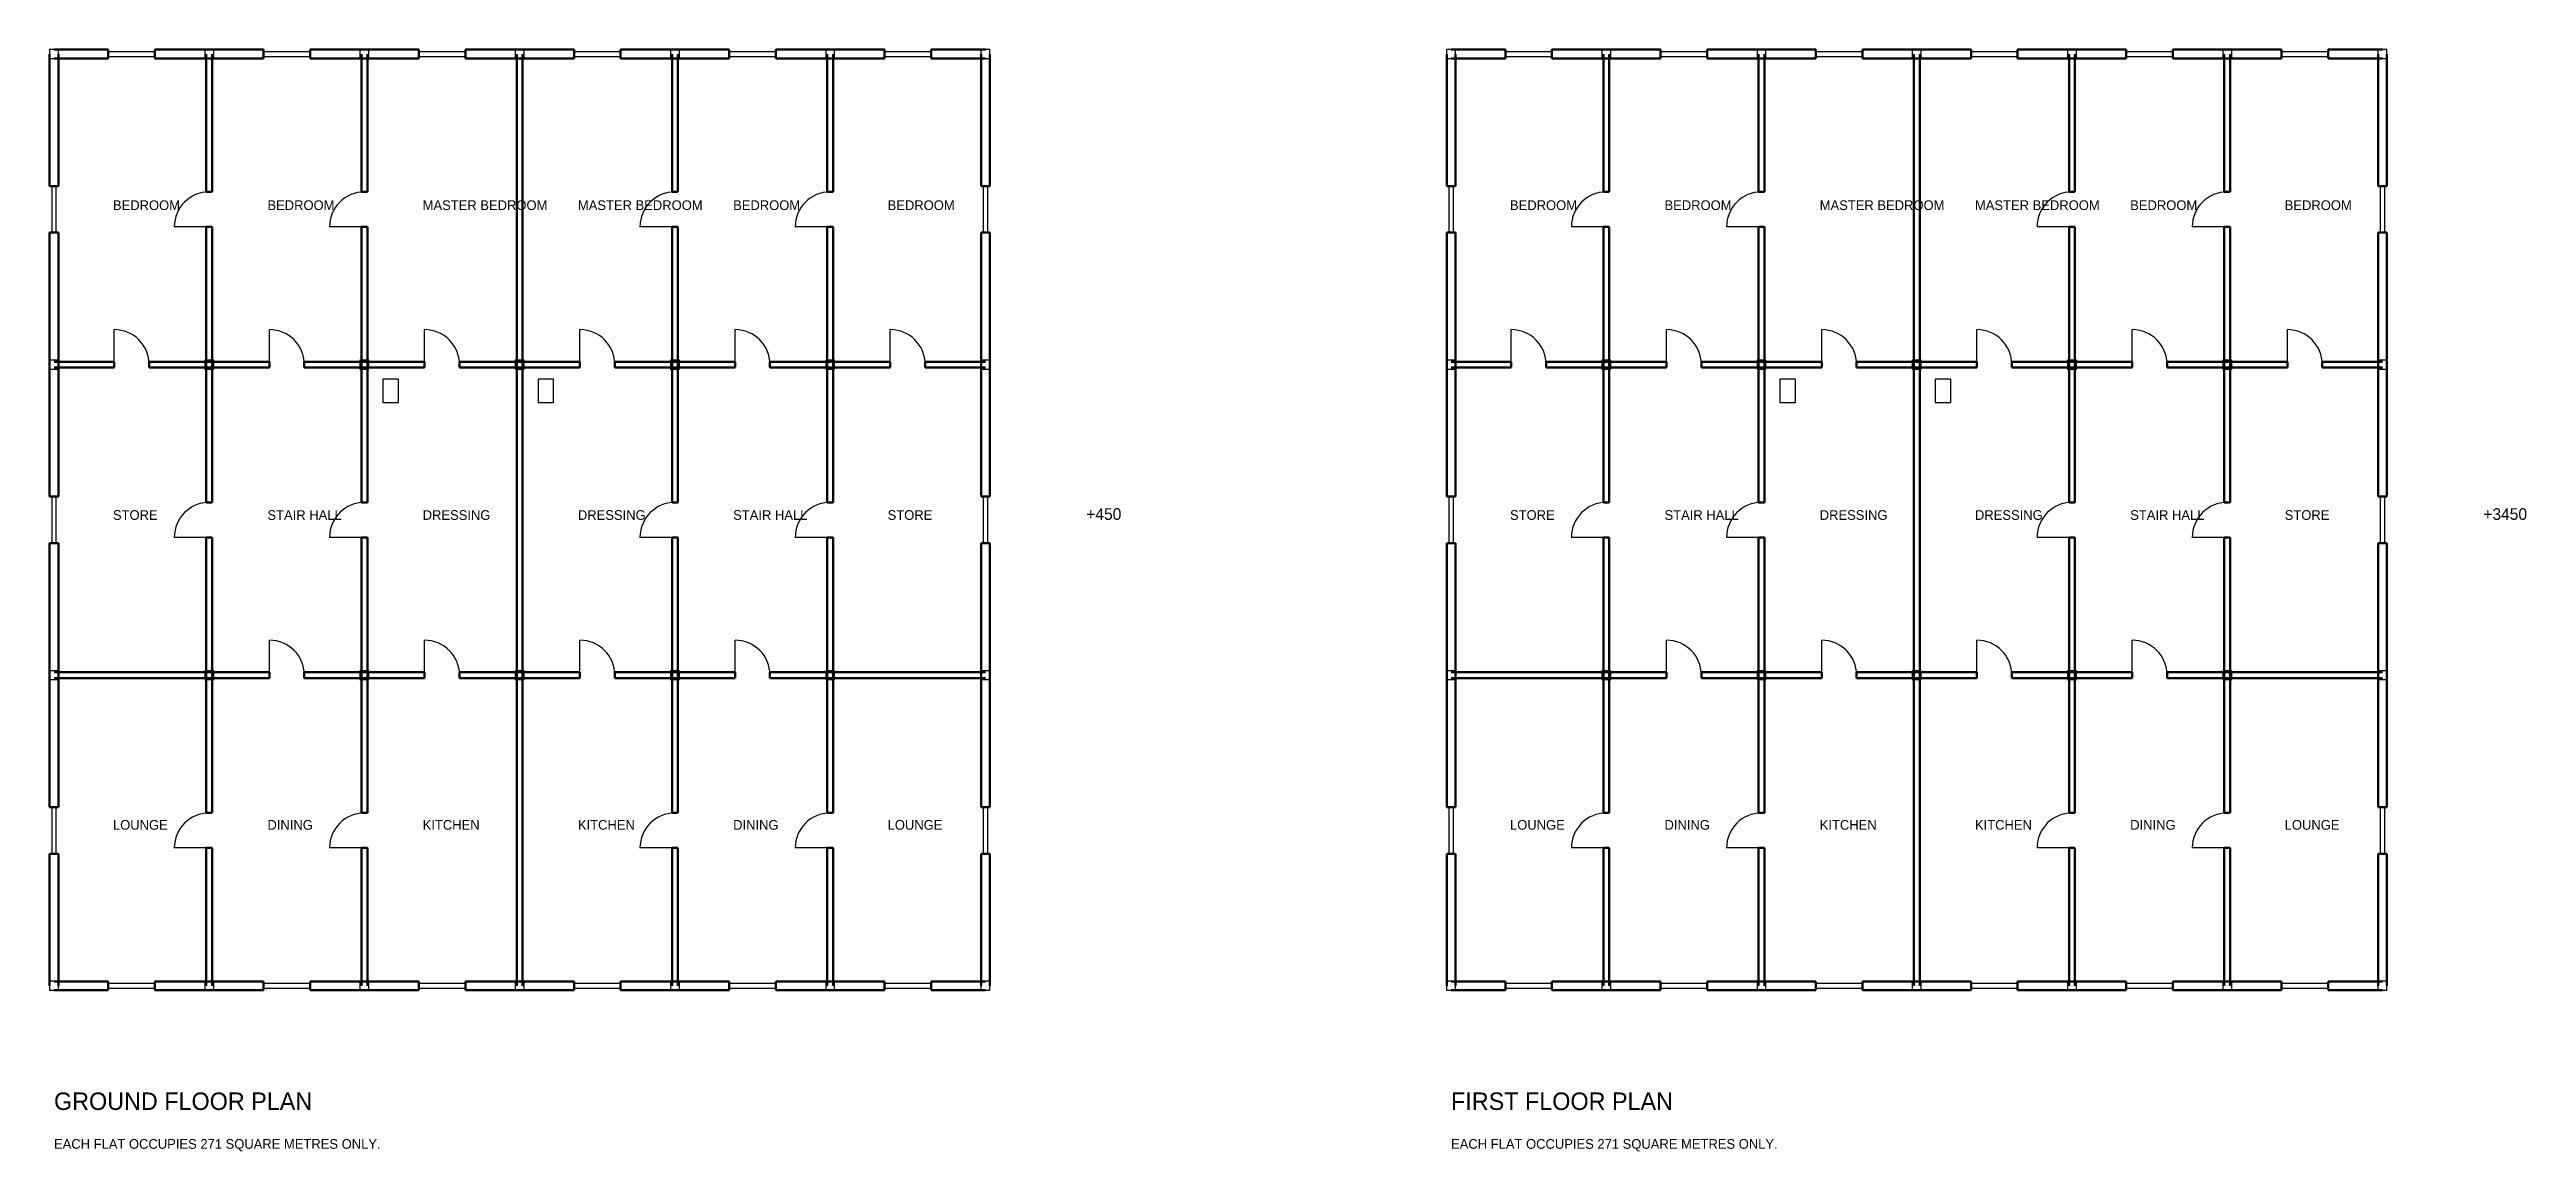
# Model space of a CAD drawing. Header units: metres. Extents: x 0 to 210, y -4 to 24.
# Drawn here: x -0.1 to 63.7, y -4.3 to 24.1 of the extents above; entities that cross this region are included whole.
import ezdxf

# ---------------------------------------------------------------- set-up
doc = ezdxf.new("R2010")
doc.units = ezdxf.units.M
for name, color, linetype in [('COLUMN', 5, 'CONTINUOUS'), ('DOOR', 3, 'CONTINUOUS'), ('SANITARY', 7, 'CONTINUOUS'), ('TEXT', 6, 'CONTINUOUS'), ('WALL', 4, 'CONTINUOUS'), ('WIND', 2, 'CONTINUOUS')]:
    doc.layers.add(name, color=color, linetype=linetype)

msp = doc.modelspace()

# ---------------------------------------------------------------- texts
at = {"layer": 'TEXT'}
for s, height, p in [('BEDROOM', 0.25, (1.5188, 19.9812)), ('BEDROOM', 0.25, (5.5, 19.9812)), ('MASTER BEDROOM', 0.25, (9.5, 19.9812)), ('MASTER BEDROOM', 0.25, (13.5, 19.9812)), ('BEDROOM', 0.25, (17.5, 19.9812)), ('BEDROOM', 0.25, (21.4812, 19.9812)), ('BEDROOM', 0.25, (37.5188, 19.9812)), ('BEDROOM', 0.25, (41.5, 19.9812)), ('MASTER BEDROOM', 0.25, (45.5, 19.9812)), ('MASTER BEDROOM', 0.25, (49.5, 19.9812)), ('BEDROOM', 0.25, (53.5, 19.9812)), ('BEDROOM', 0.25, (57.4813, 19.9812)), ('STORE', 0.25, (1.5188, 12)), ('STAIR HALL', 0.25, (5.5, 12)), ('DRESSING', 0.25, (9.5, 12)), ('DRESSING', 0.25, (13.5, 12)), ('STAIR HALL', 0.25, (17.5, 12)), ('STORE', 0.25, (21.4812, 12)), ('+450', 0.3, (26.6, 12)), ('STORE', 0.25, (37.5188, 12)), ('STAIR HALL', 0.25, (41.5, 12)), ('DRESSING', 0.25, (45.5, 12)), ('DRESSING', 0.25, (49.5, 12)), ('STAIR HALL', 0.25, (53.5, 12)), ('STORE', 0.25, (57.4813, 12)), ('+3450', 0.3, (62.6, 12)), ('LOUNGE', 0.25, (1.5188, 4.0187)), ('DINING', 0.25, (5.5, 4.0187)), ('KITCHEN', 0.25, (9.5, 4.0187)), ('KITCHEN', 0.25, (13.5, 4.0187)), ('DINING', 0.25, (17.5, 4.0187)), ('LOUNGE', 0.25, (21.4812, 4.0187)), ('LOUNGE', 0.25, (37.5188, 4.0187)), ('DINING', 0.25, (41.5, 4.0187)), ('KITCHEN', 0.25, (45.5, 4.0187)), ('KITCHEN', 0.25, (49.5, 4.0187)), ('DINING', 0.25, (53.5, 4.0187)), ('LOUNGE', 0.25, (57.4813, 4.0187)), ('GROUND FLOOR PLAN', 0.45, (0, -3.2)), ('FIRST FLOOR PLAN', 0.45, (36, -3.2)), ('EACH FLAT OCCUPIES 271 SQUARE METRES ONLY.', 0.25, (0, -4.2)), ('EACH FLAT OCCUPIES 271 SQUARE METRES ONLY.', 0.25, (36, -4.2))]:
    msp.add_text(s, height=height, dxfattribs=at).set_placement(p)

# ---------------------------------------------------------------- linework, layer by layer
at = {"layer": 'COLUMN'}
for points in [[(-0.115, 23.885), (0.115, 23.885), (0.115, 24.115), (-0.115, 24.115)], [(3.885, 23.885), (4.115, 23.885), (4.115, 24.115), (3.885, 24.115)], [(7.885, 23.885), (8.115, 23.885), (8.115, 24.115), (7.885, 24.115)], [(11.885, 23.885), (12.115, 23.885), (12.115, 24.115), (11.885, 24.115)], [(15.885, 23.885), (16.115, 23.885), (16.115, 24.115), (15.885, 24.115)], [(19.885, 23.885), (20.115, 23.885), (20.115, 24.115), (19.885, 24.115)], [(23.885, 23.885), (24.115, 23.885), (24.115, 24.115), (23.885, 24.115)], [(35.885, 23.885), (36.115, 23.885), (36.115, 24.115), (35.885, 24.115)], [(39.885, 23.885), (40.115, 23.885), (40.115, 24.115), (39.885, 24.115)], [(43.885, 23.885), (44.115, 23.885), (44.115, 24.115), (43.885, 24.115)], [(47.885, 23.885), (48.115, 23.885), (48.115, 24.115), (47.885, 24.115)], [(51.885, 23.885), (52.115, 23.885), (52.115, 24.115), (51.885, 24.115)], [(55.885, 23.885), (56.115, 23.885), (56.115, 24.115), (55.885, 24.115)], [(59.885, 23.885), (60.115, 23.885), (60.115, 24.115), (59.885, 24.115)], [(-0.115, 15.885), (0.115, 15.885), (0.115, 16.115), (-0.115, 16.115)], [(3.885, 15.885), (4.115, 15.885), (4.115, 16.115), (3.885, 16.115)], [(7.885, 15.885), (8.115, 15.885), (8.115, 16.115), (7.885, 16.115)], [(11.885, 15.885), (12.115, 15.885), (12.115, 16.115), (11.885, 16.115)], [(15.885, 15.885), (16.115, 15.885), (16.115, 16.115), (15.885, 16.115)], [(19.885, 15.885), (20.115, 15.885), (20.115, 16.115), (19.885, 16.115)], [(23.885, 15.885), (24.115, 15.885), (24.115, 16.115), (23.885, 16.115)], [(35.885, 15.885), (36.115, 15.885), (36.115, 16.115), (35.885, 16.115)], [(39.885, 15.885), (40.115, 15.885), (40.115, 16.115), (39.885, 16.115)], [(43.885, 15.885), (44.115, 15.885), (44.115, 16.115), (43.885, 16.115)], [(47.885, 15.885), (48.115, 15.885), (48.115, 16.115), (47.885, 16.115)], [(51.885, 15.885), (52.115, 15.885), (52.115, 16.115), (51.885, 16.115)], [(55.885, 15.885), (56.115, 15.885), (56.115, 16.115), (55.885, 16.115)], [(59.885, 15.885), (60.115, 15.885), (60.115, 16.115), (59.885, 16.115)], [(-0.115, 7.885), (0.115, 7.885), (0.115, 8.115), (-0.115, 8.115)], [(3.885, 7.885), (4.115, 7.885), (4.115, 8.115), (3.885, 8.115)], [(7.885, 7.885), (8.115, 7.885), (8.115, 8.115), (7.885, 8.115)], [(11.885, 7.885), (12.115, 7.885), (12.115, 8.115), (11.885, 8.115)], [(15.885, 7.885), (16.115, 7.885), (16.115, 8.115), (15.885, 8.115)], [(19.885, 7.885), (20.115, 7.885), (20.115, 8.115), (19.885, 8.115)], [(23.885, 7.885), (24.115, 7.885), (24.115, 8.115), (23.885, 8.115)], [(35.885, 7.885), (36.115, 7.885), (36.115, 8.115), (35.885, 8.115)], [(39.885, 7.885), (40.115, 7.885), (40.115, 8.115), (39.885, 8.115)], [(43.885, 7.885), (44.115, 7.885), (44.115, 8.115), (43.885, 8.115)], [(47.885, 7.885), (48.115, 7.885), (48.115, 8.115), (47.885, 8.115)], [(51.885, 7.885), (52.115, 7.885), (52.115, 8.115), (51.885, 8.115)], [(55.885, 7.885), (56.115, 7.885), (56.115, 8.115), (55.885, 8.115)], [(59.885, 7.885), (60.115, 7.885), (60.115, 8.115), (59.885, 8.115)], [(-0.115, -0.115), (0.115, -0.115), (0.115, 0.115), (-0.115, 0.115)], [(3.885, -0.115), (4.115, -0.115), (4.115, 0.115), (3.885, 0.115)], [(7.885, -0.115), (8.115, -0.115), (8.115, 0.115), (7.885, 0.115)], [(11.885, -0.115), (12.115, -0.115), (12.115, 0.115), (11.885, 0.115)], [(15.885, -0.115), (16.115, -0.115), (16.115, 0.115), (15.885, 0.115)], [(19.885, -0.115), (20.115, -0.115), (20.115, 0.115), (19.885, 0.115)], [(23.885, -0.115), (24.115, -0.115), (24.115, 0.115), (23.885, 0.115)], [(35.885, -0.115), (36.115, -0.115), (36.115, 0.115), (35.885, 0.115)], [(39.885, -0.115), (40.115, -0.115), (40.115, 0.115), (39.885, 0.115)], [(43.885, -0.115), (44.115, -0.115), (44.115, 0.115), (43.885, 0.115)], [(47.885, -0.115), (48.115, -0.115), (48.115, 0.115), (47.885, 0.115)], [(51.885, -0.115), (52.115, -0.115), (52.115, 0.115), (51.885, 0.115)], [(55.885, -0.115), (56.115, -0.115), (56.115, 0.115), (55.885, 0.115)], [(59.885, -0.115), (60.115, -0.115), (60.115, 0.115), (59.885, 0.115)]]:
    msp.add_lwpolyline(points, close=True, dxfattribs=at)
at = {"layer": 'DOOR'}
for p, q in [((4, 19.55), (3.1, 19.55)), ((8, 19.55), (7.1, 19.55)), ((16, 19.55), (15.1, 19.55)), ((20, 19.55), (19.1, 19.55)), ((40, 19.55), (39.1, 19.55)), ((44, 19.55), (43.1, 19.55)), ((52, 19.55), (51.1, 19.55)), ((56, 19.55), (55.1, 19.55)), ((1.55, 16), (1.55, 16.9)), ((5.55, 16), (5.55, 16.9)), ((9.55, 16), (9.55, 16.9)), ((13.55, 16), (13.55, 16.9)), ((17.55, 16), (17.55, 16.9)), ((21.55, 16), (21.55, 16.9)), ((37.55, 16), (37.55, 16.9)), ((41.55, 16), (41.55, 16.9)), ((45.55, 16), (45.55, 16.9)), ((49.55, 16), (49.55, 16.9)), ((53.55, 16), (53.55, 16.9)), ((57.55, 16), (57.55, 16.9)), ((4, 11.55), (3.1, 11.55)), ((8, 11.55), (7.1, 11.55)), ((16, 11.55), (15.1, 11.55)), ((20, 11.55), (19.1, 11.55)), ((40, 11.55), (39.1, 11.55)), ((44, 11.55), (43.1, 11.55)), ((52, 11.55), (51.1, 11.55)), ((56, 11.55), (55.1, 11.55)), ((5.55, 8), (5.55, 8.9)), ((9.55, 8), (9.55, 8.9)), ((13.55, 8), (13.55, 8.9)), ((17.55, 8), (17.55, 8.9)), ((41.55, 8), (41.55, 8.9)), ((45.55, 8), (45.55, 8.9)), ((49.55, 8), (49.55, 8.9)), ((53.55, 8), (53.55, 8.9)), ((4, 3.55), (3.1, 3.55)), ((8, 3.55), (7.1, 3.55)), ((16, 3.55), (15.1, 3.55)), ((20, 3.55), (19.1, 3.55)), ((40, 3.55), (39.1, 3.55)), ((44, 3.55), (43.1, 3.55)), ((52, 3.55), (51.1, 3.55)), ((56, 3.55), (55.1, 3.55))]:
    msp.add_line(p, q, dxfattribs=at)
for centre, start, end in [((4, 19.55), 90, 180), ((8, 19.55), 90, 180), ((16, 19.55), 90, 180), ((20, 19.55), 90, 180), ((40, 19.55), 90, 180), ((44, 19.55), 90, 180), ((52, 19.55), 90, 180), ((56, 19.55), 90, 180), ((1.55, 16), 0, 90), ((5.55, 16), 0, 90), ((9.55, 16), 0, 90), ((13.55, 16), 0, 90), ((17.55, 16), 0, 90), ((21.55, 16), 0, 90), ((37.55, 16), 0, 90), ((41.55, 16), 0, 90), ((45.55, 16), 0, 90), ((49.55, 16), 0, 90), ((53.55, 16), 0, 90), ((57.55, 16), 0, 90), ((4, 11.55), 90, 180), ((8, 11.55), 90, 180), ((16, 11.55), 90, 180), ((20, 11.55), 90, 180), ((40, 11.55), 90, 180), ((44, 11.55), 90, 180), ((52, 11.55), 90, 180), ((56, 11.55), 90, 180), ((5.55, 8), 0, 90), ((9.55, 8), 0, 90), ((13.55, 8), 0, 90), ((17.55, 8), 0, 90), ((41.55, 8), 0, 90), ((45.55, 8), 0, 90), ((49.55, 8), 0, 90), ((53.55, 8), 0, 90), ((4, 3.55), 90, 180), ((8, 3.55), 90, 180), ((16, 3.55), 90, 180), ((20, 3.55), 90, 180), ((40, 3.55), 90, 180), ((44, 3.55), 90, 180), ((52, 3.55), 90, 180), ((56, 3.55), 90, 180)]:
    msp.add_arc(centre, 0.9, start, end, dxfattribs=at)
at = {"layer": 'SANITARY'}
for points in [[(8.475, 15.025), (8.875, 15.025), (8.875, 15.625), (8.475, 15.625)], [(12.475, 15.025), (12.875, 15.025), (12.875, 15.625), (12.475, 15.625)], [(44.475, 15.025), (44.875, 15.025), (44.875, 15.625), (44.475, 15.625)], [(48.475, 15.025), (48.875, 15.025), (48.875, 15.625), (48.475, 15.625)]]:
    msp.add_lwpolyline(points, close=True, dxfattribs=at)
at = {"layer": 'WALL', "lineweight": 50}
for p, q in [((-0.1125, 20.6), (-0.1125, 24)), ((1.4, 24.1125), (0, 24.1125)), ((0, 23.8875), (1.4, 23.8875)), ((0.1125, 24), (0.1125, 20.6)), ((1.4, 23.8875), (1.4, 24.1125)), ((4, 24.1125), (2.6, 24.1125)), ((2.6, 23.8875), (2.6, 24.1125)), ((2.6, 23.8875), (4, 23.8875)), ((3.925, 20.45), (3.925, 24)), ((5.4, 24.1125), (4, 24.1125)), ((4, 23.8875), (5.4, 23.8875)), ((4.075, 24), (4.075, 20.45)), ((5.4, 23.8875), (5.4, 24.1125)), ((8, 24.1125), (6.6, 24.1125)), ((6.6, 23.8875), (6.6, 24.1125)), ((6.6, 23.8875), (8, 23.8875)), ((7.925, 20.45), (7.925, 24)), ((9.4, 24.1125), (8, 24.1125)), ((8, 23.8875), (9.4, 23.8875)), ((8.075, 24), (8.075, 20.45)), ((9.4, 23.8875), (9.4, 24.1125)), ((12, 24.1125), (10.6, 24.1125)), ((10.6, 23.8875), (10.6, 24.1125)), ((10.6, 23.8875), (12, 23.8875)), ((11.925, 16), (11.925, 24)), ((13.4, 24.1125), (12, 24.1125)), ((12, 23.8875), (13.4, 23.8875)), ((12.075, 24), (12.075, 16)), ((13.4, 23.8875), (13.4, 24.1125)), ((16, 24.1125), (14.6, 24.1125)), ((14.6, 23.8875), (14.6, 24.1125)), ((14.6, 23.8875), (16, 23.8875)), ((15.925, 20.45), (15.925, 24)), ((17.4, 24.1125), (16, 24.1125)), ((16, 23.8875), (17.4, 23.8875)), ((16.075, 24), (16.075, 20.45)), ((17.4, 23.8875), (17.4, 24.1125)), ((20, 24.1125), (18.6, 24.1125)), ((18.6, 23.8875), (18.6, 24.1125)), ((18.6, 23.8875), (20, 23.8875)), ((19.925, 20.45), (19.925, 24)), ((21.4, 24.1125), (20, 24.1125)), ((20, 23.8875), (21.4, 23.8875)), ((20.075, 24), (20.075, 20.45)), ((21.4, 23.8875), (21.4, 24.1125)), ((24, 24.1125), (22.6, 24.1125)), ((22.6, 23.8875), (22.6, 24.1125)), ((22.6, 23.8875), (24, 23.8875)), ((23.8875, 20.6), (23.8875, 24)), ((24.1125, 24), (24.1125, 20.6)), ((35.8875, 20.6), (35.8875, 24)), ((37.4, 24.1125), (36, 24.1125)), ((36, 23.8875), (37.4, 23.8875)), ((36.1125, 24), (36.1125, 20.6)), ((37.4, 23.8875), (37.4, 24.1125)), ((40, 24.1125), (38.6, 24.1125)), ((38.6, 23.8875), (38.6, 24.1125)), ((38.6, 23.8875), (40, 23.8875)), ((39.925, 20.45), (39.925, 24)), ((41.4, 24.1125), (40, 24.1125)), ((40, 23.8875), (41.4, 23.8875)), ((40.075, 24), (40.075, 20.45)), ((41.4, 23.8875), (41.4, 24.1125)), ((44, 24.1125), (42.6, 24.1125)), ((42.6, 23.8875), (42.6, 24.1125)), ((42.6, 23.8875), (44, 23.8875)), ((43.925, 20.45), (43.925, 24)), ((45.4, 24.1125), (44, 24.1125)), ((44, 23.8875), (45.4, 23.8875)), ((44.075, 24), (44.075, 20.45)), ((45.4, 23.8875), (45.4, 24.1125)), ((48, 24.1125), (46.6, 24.1125)), ((46.6, 23.8875), (46.6, 24.1125)), ((46.6, 23.8875), (48, 23.8875)), ((47.925, 16), (47.925, 24)), ((49.4, 24.1125), (48, 24.1125)), ((48, 23.8875), (49.4, 23.8875)), ((48.075, 24), (48.075, 16)), ((49.4, 23.8875), (49.4, 24.1125)), ((52, 24.1125), (50.6, 24.1125)), ((50.6, 23.8875), (50.6, 24.1125)), ((50.6, 23.8875), (52, 23.8875)), ((51.925, 20.45), (51.925, 24)), ((53.4, 24.1125), (52, 24.1125)), ((52, 23.8875), (53.4, 23.8875)), ((52.075, 24), (52.075, 20.45)), ((53.4, 23.8875), (53.4, 24.1125)), ((56, 24.1125), (54.6, 24.1125)), ((54.6, 23.8875), (54.6, 24.1125)), ((54.6, 23.8875), (56, 23.8875)), ((55.925, 20.45), (55.925, 24)), ((57.4, 24.1125), (56, 24.1125)), ((56, 23.8875), (57.4, 23.8875)), ((56.075, 24), (56.075, 20.45)), ((57.4, 23.8875), (57.4, 24.1125)), ((60, 24.1125), (58.6, 24.1125)), ((58.6, 23.8875), (58.6, 24.1125)), ((58.6, 23.8875), (60, 23.8875)), ((59.8875, 20.6), (59.8875, 24)), ((60.1125, 24), (60.1125, 20.6)), ((-0.1125, 20.6), (0.1125, 20.6)), ((3.925, 20.45), (4.075, 20.45)), ((7.925, 20.45), (8.075, 20.45)), ((15.925, 20.45), (16.075, 20.45)), ((19.925, 20.45), (20.075, 20.45)), ((23.8875, 20.6), (24.1125, 20.6)), ((35.8875, 20.6), (36.1125, 20.6)), ((39.925, 20.45), (40.075, 20.45)), ((43.925, 20.45), (44.075, 20.45)), ((51.925, 20.45), (52.075, 20.45)), ((55.925, 20.45), (56.075, 20.45)), ((59.8875, 20.6), (60.1125, 20.6)), ((-0.1125, 16), (-0.1125, 19.4)), ((-0.1125, 19.4), (0.1125, 19.4)), ((0.1125, 19.4), (0.1125, 16)), ((3.925, 16), (3.925, 19.55)), ((3.925, 19.55), (4.075, 19.55)), ((4.075, 19.55), (4.075, 16)), ((7.925, 16), (7.925, 19.55)), ((7.925, 19.55), (8.075, 19.55)), ((8.075, 19.55), (8.075, 16)), ((15.925, 16), (15.925, 19.55)), ((15.925, 19.55), (16.075, 19.55)), ((16.075, 19.55), (16.075, 16)), ((19.925, 16), (19.925, 19.55)), ((19.925, 19.55), (20.075, 19.55)), ((20.075, 19.55), (20.075, 16)), ((23.8875, 16), (23.8875, 19.4)), ((23.8875, 19.4), (24.1125, 19.4)), ((24.1125, 19.4), (24.1125, 16)), ((35.8875, 16), (35.8875, 19.4)), ((35.8875, 19.4), (36.1125, 19.4)), ((36.1125, 19.4), (36.1125, 16)), ((39.925, 16), (39.925, 19.55)), ((39.925, 19.55), (40.075, 19.55)), ((40.075, 19.55), (40.075, 16)), ((43.925, 16), (43.925, 19.55)), ((43.925, 19.55), (44.075, 19.55)), ((44.075, 19.55), (44.075, 16)), ((51.925, 16), (51.925, 19.55)), ((51.925, 19.55), (52.075, 19.55)), ((52.075, 19.55), (52.075, 16)), ((55.925, 16), (55.925, 19.55)), ((55.925, 19.55), (56.075, 19.55)), ((56.075, 19.55), (56.075, 16)), ((59.8875, 16), (59.8875, 19.4)), ((59.8875, 19.4), (60.1125, 19.4)), ((60.1125, 19.4), (60.1125, 16)), ((-0.1125, 12.6), (-0.1125, 16)), ((1.55, 16.075), (0, 16.075)), ((0.1125, 16), (0.1125, 12.6)), ((1.55, 15.925), (1.55, 16.075)), ((4, 16.075), (2.45, 16.075)), ((2.45, 15.925), (2.45, 16.075)), ((3.925, 12.45), (3.925, 16)), ((5.55, 16.075), (4, 16.075)), ((4.075, 16), (4.075, 12.45)), ((5.55, 15.925), (5.55, 16.075)), ((8, 16.075), (6.45, 16.075)), ((6.45, 15.925), (6.45, 16.075)), ((7.925, 12.45), (7.925, 16)), ((9.55, 16.075), (8, 16.075)), ((8.075, 16), (8.075, 12.45)), ((9.55, 15.925), (9.55, 16.075)), ((12, 16.075), (10.45, 16.075)), ((10.45, 15.925), (10.45, 16.075)), ((11.925, 8), (11.925, 16)), ((13.55, 16.075), (12, 16.075)), ((12.075, 16), (12.075, 8)), ((13.55, 15.925), (13.55, 16.075)), ((16, 16.075), (14.45, 16.075)), ((14.45, 15.925), (14.45, 16.075)), ((15.925, 12.45), (15.925, 16)), ((17.55, 16.075), (16, 16.075)), ((16.075, 16), (16.075, 12.45)), ((17.55, 15.925), (17.55, 16.075)), ((20, 16.075), (18.45, 16.075)), ((18.45, 15.925), (18.45, 16.075)), ((19.925, 12.45), (19.925, 16)), ((21.55, 16.075), (20, 16.075)), ((20.075, 16), (20.075, 12.45)), ((21.55, 15.925), (21.55, 16.075)), ((24, 16.075), (22.45, 16.075)), ((22.45, 15.925), (22.45, 16.075)), ((23.8875, 12.6), (23.8875, 16)), ((24.1125, 16), (24.1125, 12.6)), ((35.8875, 12.6), (35.8875, 16)), ((37.55, 16.075), (36, 16.075)), ((36.1125, 16), (36.1125, 12.6)), ((37.55, 15.925), (37.55, 16.075)), ((40, 16.075), (38.45, 16.075)), ((38.45, 15.925), (38.45, 16.075)), ((39.925, 12.45), (39.925, 16)), ((41.55, 16.075), (40, 16.075)), ((40.075, 16), (40.075, 12.45)), ((41.55, 15.925), (41.55, 16.075)), ((44, 16.075), (42.45, 16.075)), ((42.45, 15.925), (42.45, 16.075)), ((43.925, 12.45), (43.925, 16)), ((45.55, 16.075), (44, 16.075)), ((44.075, 16), (44.075, 12.45)), ((45.55, 15.925), (45.55, 16.075)), ((48, 16.075), (46.45, 16.075)), ((46.45, 15.925), (46.45, 16.075)), ((47.925, 8), (47.925, 16)), ((49.55, 16.075), (48, 16.075)), ((48.075, 16), (48.075, 8)), ((49.55, 15.925), (49.55, 16.075)), ((52, 16.075), (50.45, 16.075)), ((50.45, 15.925), (50.45, 16.075)), ((51.925, 12.45), (51.925, 16)), ((53.55, 16.075), (52, 16.075)), ((52.075, 16), (52.075, 12.45)), ((53.55, 15.925), (53.55, 16.075)), ((56, 16.075), (54.45, 16.075)), ((54.45, 15.925), (54.45, 16.075)), ((55.925, 12.45), (55.925, 16)), ((57.55, 16.075), (56, 16.075)), ((56.075, 16), (56.075, 12.45)), ((57.55, 15.925), (57.55, 16.075)), ((60, 16.075), (58.45, 16.075)), ((58.45, 15.925), (58.45, 16.075)), ((59.8875, 12.6), (59.8875, 16)), ((60.1125, 16), (60.1125, 12.6)), ((0, 15.925), (1.55, 15.925)), ((2.45, 15.925), (4, 15.925)), ((4, 15.925), (5.55, 15.925)), ((6.45, 15.925), (8, 15.925)), ((8, 15.925), (9.55, 15.925)), ((10.45, 15.925), (12, 15.925)), ((12, 15.925), (13.55, 15.925)), ((14.45, 15.925), (16, 15.925)), ((16, 15.925), (17.55, 15.925)), ((18.45, 15.925), (20, 15.925)), ((20, 15.925), (21.55, 15.925)), ((22.45, 15.925), (24, 15.925)), ((36, 15.925), (37.55, 15.925)), ((38.45, 15.925), (40, 15.925)), ((40, 15.925), (41.55, 15.925)), ((42.45, 15.925), (44, 15.925)), ((44, 15.925), (45.55, 15.925)), ((46.45, 15.925), (48, 15.925)), ((48, 15.925), (49.55, 15.925)), ((50.45, 15.925), (52, 15.925)), ((52, 15.925), (53.55, 15.925)), ((54.45, 15.925), (56, 15.925)), ((56, 15.925), (57.55, 15.925)), ((58.45, 15.925), (60, 15.925)), ((-0.1125, 12.6), (0.1125, 12.6)), ((3.925, 12.45), (4.075, 12.45)), ((7.925, 12.45), (8.075, 12.45)), ((15.925, 12.45), (16.075, 12.45)), ((19.925, 12.45), (20.075, 12.45)), ((23.8875, 12.6), (24.1125, 12.6)), ((35.8875, 12.6), (36.1125, 12.6)), ((39.925, 12.45), (40.075, 12.45)), ((43.925, 12.45), (44.075, 12.45)), ((51.925, 12.45), (52.075, 12.45)), ((55.925, 12.45), (56.075, 12.45)), ((59.8875, 12.6), (60.1125, 12.6)), ((3.925, 8), (3.925, 11.55)), ((3.925, 11.55), (4.075, 11.55)), ((4.075, 11.55), (4.075, 8)), ((7.925, 8), (7.925, 11.55)), ((7.925, 11.55), (8.075, 11.55)), ((8.075, 11.55), (8.075, 8)), ((15.925, 8), (15.925, 11.55)), ((15.925, 11.55), (16.075, 11.55)), ((16.075, 11.55), (16.075, 8)), ((19.925, 8), (19.925, 11.55)), ((19.925, 11.55), (20.075, 11.55)), ((20.075, 11.55), (20.075, 8)), ((39.925, 8), (39.925, 11.55)), ((39.925, 11.55), (40.075, 11.55)), ((40.075, 11.55), (40.075, 8)), ((43.925, 8), (43.925, 11.55)), ((43.925, 11.55), (44.075, 11.55)), ((44.075, 11.55), (44.075, 8)), ((51.925, 8), (51.925, 11.55)), ((51.925, 11.55), (52.075, 11.55)), ((52.075, 11.55), (52.075, 8)), ((55.925, 8), (55.925, 11.55)), ((55.925, 11.55), (56.075, 11.55)), ((56.075, 11.55), (56.075, 8)), ((-0.1125, 8), (-0.1125, 11.4)), ((-0.1125, 11.4), (0.1125, 11.4)), ((0.1125, 11.4), (0.1125, 8)), ((23.8875, 8), (23.8875, 11.4)), ((23.8875, 11.4), (24.1125, 11.4)), ((24.1125, 11.4), (24.1125, 8)), ((35.8875, 8), (35.8875, 11.4)), ((35.8875, 11.4), (36.1125, 11.4)), ((36.1125, 11.4), (36.1125, 8)), ((59.8875, 8), (59.8875, 11.4)), ((59.8875, 11.4), (60.1125, 11.4)), ((60.1125, 11.4), (60.1125, 8)), ((-0.1125, 4.6), (-0.1125, 8)), ((4, 8.075), (0, 8.075)), ((0, 7.925), (4, 7.925)), ((0.1125, 8), (0.1125, 4.6)), ((3.925, 4.45), (3.925, 8)), ((5.55, 8.075), (4, 8.075)), ((4, 7.925), (5.55, 7.925)), ((4.075, 8), (4.075, 4.45)), ((5.55, 7.925), (5.55, 8.075)), ((8, 8.075), (6.45, 8.075)), ((6.45, 7.925), (6.45, 8.075)), ((6.45, 7.925), (8, 7.925)), ((7.925, 4.45), (7.925, 8)), ((9.55, 8.075), (8, 8.075)), ((8, 7.925), (9.55, 7.925)), ((8.075, 8), (8.075, 4.45)), ((9.55, 7.925), (9.55, 8.075)), ((12, 8.075), (10.45, 8.075)), ((10.45, 7.925), (10.45, 8.075)), ((10.45, 7.925), (12, 7.925)), ((11.925, 0), (11.925, 8)), ((13.55, 8.075), (12, 8.075)), ((12, 7.925), (13.55, 7.925)), ((12.075, 8), (12.075, 0)), ((13.55, 7.925), (13.55, 8.075)), ((16, 8.075), (14.45, 8.075)), ((14.45, 7.925), (14.45, 8.075)), ((14.45, 7.925), (16, 7.925)), ((15.925, 4.45), (15.925, 8)), ((17.55, 8.075), (16, 8.075)), ((16, 7.925), (17.55, 7.925)), ((16.075, 8), (16.075, 4.45)), ((17.55, 7.925), (17.55, 8.075)), ((20, 8.075), (18.45, 8.075)), ((18.45, 7.925), (18.45, 8.075)), ((18.45, 7.925), (20, 7.925)), ((19.925, 4.45), (19.925, 8)), ((24, 8.075), (20, 8.075)), ((20, 7.925), (24, 7.925)), ((20.075, 8), (20.075, 4.45)), ((23.8875, 4.6), (23.8875, 8)), ((24.1125, 8), (24.1125, 4.6)), ((35.8875, 4.6), (35.8875, 8)), ((40, 8.075), (36, 8.075)), ((36, 7.925), (40, 7.925)), ((36.1125, 8), (36.1125, 4.6)), ((39.925, 4.45), (39.925, 8)), ((41.55, 8.075), (40, 8.075)), ((40, 7.925), (41.55, 7.925)), ((40.075, 8), (40.075, 4.45)), ((41.55, 7.925), (41.55, 8.075)), ((44, 8.075), (42.45, 8.075)), ((42.45, 7.925), (42.45, 8.075)), ((42.45, 7.925), (44, 7.925)), ((43.925, 4.45), (43.925, 8)), ((45.55, 8.075), (44, 8.075)), ((44, 7.925), (45.55, 7.925)), ((44.075, 8), (44.075, 4.45)), ((45.55, 7.925), (45.55, 8.075)), ((48, 8.075), (46.45, 8.075)), ((46.45, 7.925), (46.45, 8.075)), ((46.45, 7.925), (48, 7.925)), ((47.925, 0), (47.925, 8)), ((49.55, 8.075), (48, 8.075)), ((48, 7.925), (49.55, 7.925)), ((48.075, 8), (48.075, 0)), ((49.55, 7.925), (49.55, 8.075)), ((52, 8.075), (50.45, 8.075)), ((50.45, 7.925), (50.45, 8.075)), ((50.45, 7.925), (52, 7.925)), ((51.925, 4.45), (51.925, 8)), ((53.55, 8.075), (52, 8.075)), ((52, 7.925), (53.55, 7.925)), ((52.075, 8), (52.075, 4.45)), ((53.55, 7.925), (53.55, 8.075)), ((56, 8.075), (54.45, 8.075)), ((54.45, 7.925), (54.45, 8.075)), ((54.45, 7.925), (56, 7.925)), ((55.925, 4.45), (55.925, 8)), ((60, 8.075), (56, 8.075)), ((56, 7.925), (60, 7.925)), ((56.075, 8), (56.075, 4.45)), ((59.8875, 4.6), (59.8875, 8)), ((60.1125, 8), (60.1125, 4.6)), ((-0.1125, 4.6), (0.1125, 4.6)), ((23.8875, 4.6), (24.1125, 4.6)), ((35.8875, 4.6), (36.1125, 4.6)), ((59.8875, 4.6), (60.1125, 4.6)), ((3.925, 4.45), (4.075, 4.45)), ((7.925, 4.45), (8.075, 4.45)), ((15.925, 4.45), (16.075, 4.45)), ((19.925, 4.45), (20.075, 4.45)), ((39.925, 4.45), (40.075, 4.45)), ((43.925, 4.45), (44.075, 4.45)), ((51.925, 4.45), (52.075, 4.45)), ((55.925, 4.45), (56.075, 4.45)), ((-0.1125, 0), (-0.1125, 3.4)), ((-0.1125, 3.4), (0.1125, 3.4)), ((0.1125, 3.4), (0.1125, 0)), ((3.925, 0), (3.925, 3.55)), ((3.925, 3.55), (4.075, 3.55)), ((4.075, 3.55), (4.075, 0)), ((7.925, 0), (7.925, 3.55)), ((7.925, 3.55), (8.075, 3.55)), ((8.075, 3.55), (8.075, 0)), ((15.925, 0), (15.925, 3.55)), ((15.925, 3.55), (16.075, 3.55)), ((16.075, 3.55), (16.075, 0)), ((19.925, 0), (19.925, 3.55)), ((19.925, 3.55), (20.075, 3.55)), ((20.075, 3.55), (20.075, 0)), ((23.8875, 0), (23.8875, 3.4)), ((23.8875, 3.4), (24.1125, 3.4)), ((24.1125, 3.4), (24.1125, 0)), ((35.8875, 0), (35.8875, 3.4)), ((35.8875, 3.4), (36.1125, 3.4)), ((36.1125, 3.4), (36.1125, 0)), ((39.925, 0), (39.925, 3.55)), ((39.925, 3.55), (40.075, 3.55)), ((40.075, 3.55), (40.075, 0)), ((43.925, 0), (43.925, 3.55)), ((43.925, 3.55), (44.075, 3.55)), ((44.075, 3.55), (44.075, 0)), ((51.925, 0), (51.925, 3.55)), ((51.925, 3.55), (52.075, 3.55)), ((52.075, 3.55), (52.075, 0)), ((55.925, 0), (55.925, 3.55)), ((55.925, 3.55), (56.075, 3.55)), ((56.075, 3.55), (56.075, 0)), ((59.8875, 0), (59.8875, 3.4)), ((59.8875, 3.4), (60.1125, 3.4)), ((60.1125, 3.4), (60.1125, 0)), ((1.4, 0.1125), (0, 0.1125)), ((1.4, -0.1125), (1.4, 0.1125)), ((4, 0.1125), (2.6, 0.1125)), ((2.6, -0.1125), (2.6, 0.1125)), ((5.4, 0.1125), (4, 0.1125)), ((5.4, -0.1125), (5.4, 0.1125)), ((8, 0.1125), (6.6, 0.1125)), ((6.6, -0.1125), (6.6, 0.1125)), ((9.4, 0.1125), (8, 0.1125)), ((9.4, -0.1125), (9.4, 0.1125)), ((12, 0.1125), (10.6, 0.1125)), ((10.6, -0.1125), (10.6, 0.1125)), ((13.4, 0.1125), (12, 0.1125)), ((13.4, -0.1125), (13.4, 0.1125)), ((16, 0.1125), (14.6, 0.1125)), ((14.6, -0.1125), (14.6, 0.1125)), ((17.4, 0.1125), (16, 0.1125)), ((17.4, -0.1125), (17.4, 0.1125)), ((20, 0.1125), (18.6, 0.1125)), ((18.6, -0.1125), (18.6, 0.1125)), ((21.4, 0.1125), (20, 0.1125)), ((21.4, -0.1125), (21.4, 0.1125)), ((24, 0.1125), (22.6, 0.1125)), ((22.6, -0.1125), (22.6, 0.1125)), ((37.4, 0.1125), (36, 0.1125)), ((37.4, -0.1125), (37.4, 0.1125)), ((40, 0.1125), (38.6, 0.1125)), ((38.6, -0.1125), (38.6, 0.1125)), ((41.4, 0.1125), (40, 0.1125)), ((41.4, -0.1125), (41.4, 0.1125)), ((44, 0.1125), (42.6, 0.1125)), ((42.6, -0.1125), (42.6, 0.1125)), ((45.4, 0.1125), (44, 0.1125)), ((45.4, -0.1125), (45.4, 0.1125)), ((48, 0.1125), (46.6, 0.1125)), ((46.6, -0.1125), (46.6, 0.1125)), ((49.4, 0.1125), (48, 0.1125)), ((49.4, -0.1125), (49.4, 0.1125)), ((52, 0.1125), (50.6, 0.1125)), ((50.6, -0.1125), (50.6, 0.1125)), ((53.4, 0.1125), (52, 0.1125)), ((53.4, -0.1125), (53.4, 0.1125)), ((56, 0.1125), (54.6, 0.1125)), ((54.6, -0.1125), (54.6, 0.1125)), ((57.4, 0.1125), (56, 0.1125)), ((57.4, -0.1125), (57.4, 0.1125)), ((60, 0.1125), (58.6, 0.1125)), ((58.6, -0.1125), (58.6, 0.1125)), ((0, -0.1125), (1.4, -0.1125)), ((2.6, -0.1125), (4, -0.1125)), ((4, -0.1125), (5.4, -0.1125)), ((6.6, -0.1125), (8, -0.1125)), ((8, -0.1125), (9.4, -0.1125)), ((10.6, -0.1125), (12, -0.1125)), ((12, -0.1125), (13.4, -0.1125)), ((14.6, -0.1125), (16, -0.1125)), ((16, -0.1125), (17.4, -0.1125)), ((18.6, -0.1125), (20, -0.1125)), ((20, -0.1125), (21.4, -0.1125)), ((22.6, -0.1125), (24, -0.1125)), ((36, -0.1125), (37.4, -0.1125)), ((38.6, -0.1125), (40, -0.1125)), ((40, -0.1125), (41.4, -0.1125)), ((42.6, -0.1125), (44, -0.1125)), ((44, -0.1125), (45.4, -0.1125)), ((46.6, -0.1125), (48, -0.1125)), ((48, -0.1125), (49.4, -0.1125)), ((50.6, -0.1125), (52, -0.1125)), ((52, -0.1125), (53.4, -0.1125)), ((54.6, -0.1125), (56, -0.1125)), ((56, -0.1125), (57.4, -0.1125)), ((58.6, -0.1125), (60, -0.1125))]:
    msp.add_line(p, q, dxfattribs=at)
at = {"layer": 'WIND'}
for points in [[(1.4, 23.94), (2.6, 23.94), (2.6, 24.06), (1.4, 24.06)], [(5.4, 23.94), (6.6, 23.94), (6.6, 24.06), (5.4, 24.06)], [(9.4, 23.94), (10.6, 23.94), (10.6, 24.06), (9.4, 24.06)], [(13.4, 23.94), (14.6, 23.94), (14.6, 24.06), (13.4, 24.06)], [(17.4, 23.94), (18.6, 23.94), (18.6, 24.06), (17.4, 24.06)], [(21.4, 23.94), (22.6, 23.94), (22.6, 24.06), (21.4, 24.06)], [(37.4, 23.94), (38.6, 23.94), (38.6, 24.06), (37.4, 24.06)], [(41.4, 23.94), (42.6, 23.94), (42.6, 24.06), (41.4, 24.06)], [(45.4, 23.94), (46.6, 23.94), (46.6, 24.06), (45.4, 24.06)], [(49.4, 23.94), (50.6, 23.94), (50.6, 24.06), (49.4, 24.06)], [(53.4, 23.94), (54.6, 23.94), (54.6, 24.06), (53.4, 24.06)], [(57.4, 23.94), (58.6, 23.94), (58.6, 24.06), (57.4, 24.06)], [(-0.06, 19.4), (0.06, 19.4), (0.06, 20.6), (-0.06, 20.6)], [(23.94, 19.4), (24.06, 19.4), (24.06, 20.6), (23.94, 20.6)], [(35.94, 19.4), (36.06, 19.4), (36.06, 20.6), (35.94, 20.6)], [(59.94, 19.4), (60.06, 19.4), (60.06, 20.6), (59.94, 20.6)], [(-0.06, 11.4), (0.06, 11.4), (0.06, 12.6), (-0.06, 12.6)], [(23.94, 11.4), (24.06, 11.4), (24.06, 12.6), (23.94, 12.6)], [(35.94, 11.4), (36.06, 11.4), (36.06, 12.6), (35.94, 12.6)], [(59.94, 11.4), (60.06, 11.4), (60.06, 12.6), (59.94, 12.6)], [(-0.06, 3.4), (0.06, 3.4), (0.06, 4.6), (-0.06, 4.6)], [(23.94, 3.4), (24.06, 3.4), (24.06, 4.6), (23.94, 4.6)], [(35.94, 3.4), (36.06, 3.4), (36.06, 4.6), (35.94, 4.6)], [(59.94, 3.4), (60.06, 3.4), (60.06, 4.6), (59.94, 4.6)], [(1.4, -0.06), (2.6, -0.06), (2.6, 0.06), (1.4, 0.06)], [(5.4, -0.06), (6.6, -0.06), (6.6, 0.06), (5.4, 0.06)], [(9.4, -0.06), (10.6, -0.06), (10.6, 0.06), (9.4, 0.06)], [(13.4, -0.06), (14.6, -0.06), (14.6, 0.06), (13.4, 0.06)], [(17.4, -0.06), (18.6, -0.06), (18.6, 0.06), (17.4, 0.06)], [(21.4, -0.06), (22.6, -0.06), (22.6, 0.06), (21.4, 0.06)], [(37.4, -0.06), (38.6, -0.06), (38.6, 0.06), (37.4, 0.06)], [(41.4, -0.06), (42.6, -0.06), (42.6, 0.06), (41.4, 0.06)], [(45.4, -0.06), (46.6, -0.06), (46.6, 0.06), (45.4, 0.06)], [(49.4, -0.06), (50.6, -0.06), (50.6, 0.06), (49.4, 0.06)], [(53.4, -0.06), (54.6, -0.06), (54.6, 0.06), (53.4, 0.06)], [(57.4, -0.06), (58.6, -0.06), (58.6, 0.06), (57.4, 0.06)]]:
    msp.add_lwpolyline(points, close=True, dxfattribs=at)

msp.set_redraw_order([(e.dxf.handle, doc.entitydb.next_handle()) for e in msp.query("TEXT MTEXT ATTDEF DIMENSION ARC_DIMENSION")])  # texts and dimensions are drawn at this point

doc.saveas('drawing.dxf')
